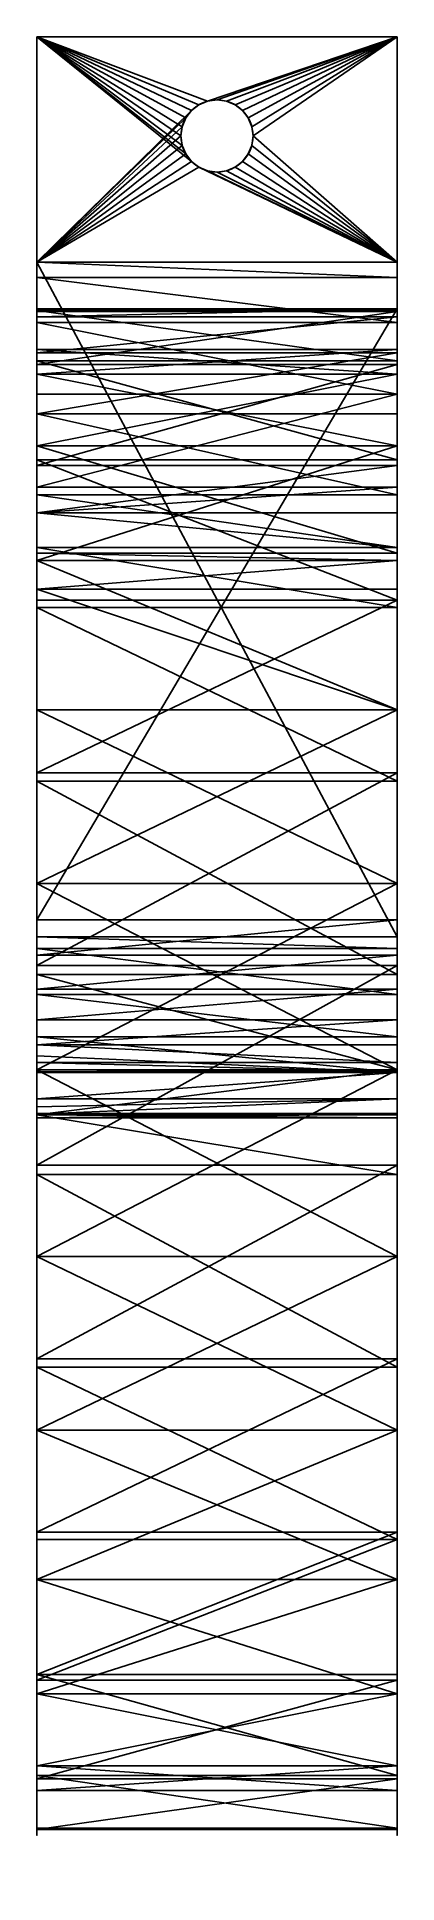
# Model space of a CAD drawing. Extents: x -40 to 0, y -90 to 115.
import ezdxf

# ---------------------------------------------------------------- set-up
doc = ezdxf.new("R2010")
doc.units = 0
doc.header["$MEASUREMENT"] = 0
doc.layers.get('0').update_dxf_attribs({"color": 13, "linetype": 'CONTINUOUS'})

msp = doc.modelspace()

# ---------------------------------------------------------------- linework, layer by layer
for p, q in [((-40, 114.7, 106.85), (-40, 89.7, 106.85)), ((-40, 114.7, 101.85), (-40, 114.7, 106.85)), ((-40, 114.7, 101.85), (0, 114.7, 101.85)), ((-40, 114.7, 106.85), (0, 114.7, 106.85)), ((-40, 89.7, 101.85), (-40, 114.7, 101.85)), ((0, 89.7, 101.85), (0, 114.7, 101.85)), ((0, 114.7, 106.85), (0, 89.7, 106.85)), ((0, 114.7, 101.85), (0, 114.7, 106.85)), ((-22, 107.16, 106.85), (-22, 107.16, 101.85)), ((-21.04, 107.56, 106.85), (-21.04, 107.56, 101.85)), ((-20, 107.7, 106.85), (-20, 107.7, 101.85)), ((-18.96, 107.56, 106.85), (-18.96, 107.56, 101.85)), ((-18, 107.16, 106.85), (-18, 107.16, 101.85)), ((-23.86, 104.73, 106.85), (-23.86, 104.73, 101.85)), ((-23.46, 105.7, 106.85), (-23.46, 105.7, 101.85)), ((-22.83, 106.53, 106.85), (-22.83, 106.53, 101.85)), ((-17.17, 106.53, 106.85), (-17.17, 106.53, 101.85)), ((-16.54, 105.7, 106.85), (-16.54, 105.7, 101.85)), ((-16.14, 104.73, 106.85), (-16.14, 104.73, 101.85)), ((-24, 103.7, 106.85), (-24, 103.7, 101.85)), ((-23.86, 102.66, 106.85), (-23.86, 102.66, 101.85)), ((-16.14, 102.66, 106.85), (-16.14, 102.66, 101.85)), ((-16, 103.7, 106.85), (-16, 103.7, 101.85)), ((-23.46, 101.7, 106.85), (-23.46, 101.7, 101.85)), ((-22.83, 100.87, 106.85), (-22.83, 100.87, 101.85)), ((-17.17, 100.87, 106.85), (-17.17, 100.87, 101.85)), ((-16.54, 101.7, 106.85), (-16.54, 101.7, 101.85)), ((-22, 100.24, 106.85), (-22, 100.24, 101.85)), ((-21.04, 99.84, 106.85), (-21.04, 99.84, 101.85)), ((-20, 99.7, 106.85), (-20, 99.7, 101.85)), ((-18.96, 99.84, 106.85), (-18.96, 99.84, 101.85)), ((-18, 100.24, 106.85), (-18, 100.24, 101.85)), ((-40, 89.7, 101.85), (0, 89.7, 101.85)), ((-40, 84.49, 101.85), (-40, 89.7, 101.85)), ((-40, 89.7, 106.85), (0, 89.7, 106.85)), ((-40, 89.7, 106.85), (-40, 14.78, 106.85)), ((0, 89.7, 106.85), (0, 14.78, 106.85)), ((-40, 88, 88.91), (0, 88, 88.91)), ((-40, 84.49, 101.85), (0, 84.49, 101.85)), ((-40, 16.66, 101.84), (-40, 84.49, 101.85)), ((0, 84.34, -10.59), (-40, 84.34, -10.59)), ((0, 84.2, 11.6), (-40, 84.2, 11.6)), ((0, 16.66, 101.84), (0, 84.49, 101.85)), ((-40, 83.63, 92.09), (0, 83.63, 92.09)), ((-40, 83, 76.85), (0, 83, 76.85)), ((0, 80), (-40, 80)), ((-40, 79.61, 81.05), (0, 79.61, 81.05)), ((0, 78.72, -32.06), (-40, 78.72, -32.06)), ((0, 78.33, 33), (-40, 78.33, 33)), ((0, 77.27, 20.71), (-40, 77.27, 20.71)), ((0, 77.27, -20.71), (-40, 77.27, -20.71)), ((-40, 75.05, 66.49), (0, 75.05, 66.49)), ((-40, 72.86, 71.43), (0, 72.86, 71.43)), ((0, 69.28, 40), (-40, 69.28, 40)), ((0, 69.28, -40), (-40, 69.28, -40)), ((0, 67.75, -51.34), (-40, 67.75, -51.34)), ((0, 67.12, 52.15), (-40, 67.12, 52.15)), ((-40, 64.7, 58.55), (0, 64.7, 58.55)), ((-40, 63.86, 63.89), (0, 63.86, 63.89)), ((-40, 61.84, 57.36), (0, 61.84, 57.36)), ((0, 58.01, 61.16), (-40, 58.01, 61.16)), ((0, 57.38, 55.51), (-40, 57.38, 55.51)), ((0, 56.57, 56.57), (-40, 56.57, 56.57)), ((0, 56.57, -56.57), (-40, 56.57, -56.57)), ((-40, 53.39, 59.01), (0, 53.39, 59.01)), ((0, 52.15, -67.12), (-40, 52.15, -67.12)), ((0, 51.34, 67.75), (-40, 51.34, 67.75)), ((0, 40, 69.28), (-40, 40, 69.28)), ((0, 40, -69.28), (-40, 40, -69.28)), ((0, 33, -78.33), (-40, 33, -78.33)), ((0, 32.06, 78.72), (-40, 32.06, 78.72)), ((0, 20.71, 77.27), (-40, 20.71, 77.27)), ((0, 20.71, -77.27), (-40, 20.71, -77.27)), ((-40, 16.66, 101.84), (-40, 12.74, 101.85)), ((-40, 16.66, 101.84), (0, 16.66, 101.84)), ((0, 16.66, 101.84), (0, 12.74, 101.85)), ((-40, 14.78, 106.85), (0, 14.78, 106.85)), ((-40, 13.48, 106.94), (0, 13.48, 106.94)), ((-40, 12.74, 101.85), (-40, 8.96, 100.85)), ((-40, 12.74, 101.85), (0, 12.74, 101.85)), ((0, 12.74, 101.85), (0, 8.96, 100.85)), ((0, 11.6, -84.2), (-40, 11.6, -84.2)), ((0, 10.59, 84.34), (-40, 10.59, 84.34)), ((-40, 8.96, 100.85), (-40, 5.56, 98.9)), ((-40, 8.96, 100.85), (0, 8.96, 100.85)), ((-40, 8.36, 105.96), (0, 8.36, 105.96)), ((0, 8.96, 100.85), (0, 5.56, 98.9)), ((-40, 5.56, 98.9), (-40, 2.79, 96.13)), ((-40, 5.56, 98.9), (0, 5.56, 98.9)), ((0, 5.56, 98.9), (0, 2.79, 96.13)), ((-40, 3.66, 103.67), (0, 3.66, 103.67)), ((-40, 2.79, 96.13), (-40, 0.82, 92.74)), ((-40, 2.79, 96.13), (0, 2.79, 96.13)), ((0, 2.79, 96.13), (0, 0.82, 92.74)), ((-40, 0.82, 92.74), (-40, -0.2, 88.96)), ((-40, 0.82, 92.74), (0, 0.82, 92.74)), ((0, 0, 80), (-40, 0, 80)), ((0, 0, -80), (-40, 0, -80)), ((-40, -0.21, 85.05), (-40, 0, 84.27)), ((-40, 0, 84.27), (0, 0, 84.27)), ((-40, -0.21, 82.14), (-40, 0, 84.27)), ((-40, 0, 84.27), (-40, 0, 80)), ((0, 0.82, 92.74), (0, -0.2, 88.96)), ((0, 0, 80), (0, 0, 84.27)), ((0, -0.21, 85.05), (0, 0, 84.27)), ((-40, -0.2, 88.96), (-40, -0.21, 85.05)), ((-40, -0.2, 88.96), (0, -0.2, 88.96)), ((-40, -0.21, 85.05), (0, -0.21, 85.05)), ((-40, -0.29, 100.26), (0, -0.29, 100.26)), ((0, -0.2, 88.96), (0, -0.21, 85.05)), ((-40, -3.21, 95.93), (0, -3.21, 95.93)), ((-40, -4.83, 83.38), (0, -4.83, 83.38)), ((-40, -4.92, 91), (0, -4.92, 91)), ((0, -5, 84.24), (-40, -5, 84.24)), ((-40, -5.3, 85.79), (0, -5.3, 85.79)), ((0, -10.59, -84.34), (-40, -10.59, -84.34)), ((0, -11.6, 84.2), (-40, -11.6, 84.2)), ((0, -20.71, 77.27), (-40, -20.71, 77.27)), ((0, -20.71, -77.27), (-40, -20.71, -77.27)), ((0, -32.06, -78.72), (-40, -32.06, -78.72)), ((0, -33, 78.33), (-40, -33, 78.33)), ((0, -40, 69.28), (-40, -40, 69.28)), ((0, -40, -69.28), (-40, -40, -69.28)), ((0, -51.34, -67.75), (-40, -51.34, -67.75)), ((0, -52.15, 67.12), (-40, -52.15, 67.12)), ((0, -56.57, -56.57), (-40, -56.57, -56.57)), ((0, -56.57, 56.57), (-40, -56.57, 56.57)), ((0, -67.12, -52.15), (-40, -67.12, -52.15)), ((0, -67.75, 51.34), (-40, -67.75, 51.34)), ((0, -69.28, 40), (-40, -69.28, 40)), ((0, -69.28, -40), (-40, -69.28, -40)), ((0, -77.27, -20.71), (-40, -77.27, -20.71)), ((0, -77.27, 20.71), (-40, -77.27, 20.71)), ((0, -78.33, -33), (-40, -78.33, -33)), ((0, -78.72, 32.06), (-40, -78.72, 32.06)), ((0, -80), (-40, -80)), ((0, -84.2, -11.6), (-40, -84.2, -11.6)), ((0, -84.34, 10.59), (-40, -84.34, 10.59))]:
    msp.add_line(p, q)
at = {"extrusion": (0, 0, -1)}
for centre in [(20, 103.7, -106.85), (20, 103.7, -101.85)]:
    msp.add_circle(centre, 4, dxfattribs=at)
at = {"extrusion": (-1, 7.63943e-16, 7.49476e-16)}
msp.add_arc((0, 0, 40), 85, 137.1519, 86.6053, dxfattribs=at)
at = {"extrusion": (-1, 0, 0)}
for centre, radius, start, end in [((0, 0), 85, 137.1519, 86.6053), ((0, 0), 80, 135.9453, 90), ((0, 0), 85, 133.4844, 137.1519), ((0, 0, 40), 85, 90, 133.4844), ((0, 0), 85, 90, 133.4844), ((0, 0), 80, 132.1382, 135.9453), ((0, 0), 80, 90, 132.1382), ((0, 0), 85, 86.6053, 90)]:
    msp.add_arc(centre, radius, start, end, dxfattribs=at)
at = {"extrusion": (1, -5.9411e-17, -2.95756e-17)}
msp.add_arc((39.7, 101.85, -40), 50, 296.4648, 0, dxfattribs=at)
at = {"extrusion": (1, 0, 0)}
for centre, radius, start, end in [((39.7, 101.85), 50, 296.4648, 0), ((39.7, 101.85), 45, 294.2217, 0), ((14.67, 86.98, -40), 20, 89.6695, 187.9109), ((14.67, 86.98), 20, 89.6695, 187.9109)]:
    msp.add_arc(centre, radius, start, end, dxfattribs=at)
at = {"extrusion": (-1, 8.12307e-16, 7.85937e-16)}
msp.add_arc((0, 0, 40), 80, 135.9453, 90, dxfattribs=at)
at = {"extrusion": (1, -7.76779e-17, -3.49452e-17)}
msp.add_arc((39.7, 101.85, -40), 45, 294.2217, 0, dxfattribs=at)
at = {"extrusion": (-1, 7.36721e-16, 7.76766e-16)}
msp.add_arc((0, 0, 40), 85, 133.4844, 137.1519, dxfattribs=at)
at = {"extrusion": (-1, 7.85168e-16, 8.18861e-16)}
msp.add_arc((0, 0, 40), 80, 132.1382, 135.9453, dxfattribs=at)
at = {"extrusion": (-1, 3.55384e-16, 0)}
msp.add_arc((0, 0, 40), 80, 90, 132.1382, dxfattribs=at)
at = {"extrusion": (-1, 2.78429e-16, 1.08767e-15)}
msp.add_arc((0, 0, 40), 85, 86.6053, 90, dxfattribs=at)

# ---------------------------------------------------------------- meshes
mesh = msp.add_polyface()
corners = [(-40, 114.7, 101.85), (-22.83, 106.53, 101.85), (-40, 89.7, 101.85), (-22, 107.16, 101.85), (-21.04, 107.56, 101.85), (0, 114.7, 101.85), (-23.46, 105.7, 101.85), (-23.86, 104.73, 101.85), (-24, 103.7, 101.85), (-20, 107.7, 101.85), (-18.96, 107.56, 101.85), (-18, 107.16, 101.85), (-17.17, 106.53, 101.85), (-16.54, 105.7, 101.85), (-16.14, 104.73, 101.85), (-16, 103.7, 101.85), (-22, 100.24, 101.85), (0, 89.7, 101.85), (-22.83, 100.87, 101.85), (-23.46, 101.7, 101.85), (-23.86, 102.66, 101.85), (-21.04, 99.84, 101.85), (-20, 99.7, 101.85), (-18.96, 99.84, 101.85), (-18, 100.24, 101.85), (-17.17, 100.87, 101.85), (-16.54, 101.7, 101.85), (-16.14, 102.66, 101.85)]
mesh.append_faces([[corners[k] for k in face] for face in [(0, 1, 2), (1, 0, 3), (3, 0, 4), (4, 5, 9), (9, 5, 10), (10, 5, 11), (11, 5, 12), (12, 5, 13), (13, 5, 14), (14, 5, 15), (2, 16, 17), (16, 2, 18), (18, 2, 19), (19, 2, 20), (20, 2, 8), (17, 15, 5)]], dxfattribs={"vtx0": -1, "vtx1": -1})
mesh.append_faces([[corners[k] for k in face] for face in [(4, 0, 5), (2, 1, 6), (2, 6, 7), (2, 7, 8), (17, 16, 21), (17, 21, 22), (17, 22, 23), (17, 23, 24), (17, 24, 25), (17, 25, 26), (17, 26, 27), (17, 27, 15)]], dxfattribs={"vtx0": -1, "vtx2": -1})
mesh = msp.add_polyface()
corners = [(-40, 89.7, 106.85), (-22.83, 100.87, 106.85), (-40, 114.7, 106.85), (-22, 100.24, 106.85), (0, 89.7, 106.85), (-23.46, 101.7, 106.85), (-23.86, 102.66, 106.85), (-24, 103.7, 106.85), (-21.04, 99.84, 106.85), (-20, 99.7, 106.85), (-18.96, 99.84, 106.85), (-18, 100.24, 106.85), (-17.17, 100.87, 106.85), (-16.54, 101.7, 106.85), (-16.14, 102.66, 106.85), (-16, 103.7, 106.85), (-21.04, 107.56, 106.85), (0, 114.7, 106.85), (-22, 107.16, 106.85), (-22.83, 106.53, 106.85), (-23.46, 105.7, 106.85), (-23.86, 104.73, 106.85), (-20, 107.7, 106.85), (-18.96, 107.56, 106.85), (-18, 107.16, 106.85), (-17.17, 106.53, 106.85), (-16.54, 105.7, 106.85), (-16.14, 104.73, 106.85)]
mesh.append_faces([[corners[k] for k in face] for face in [(0, 1, 2), (1, 0, 3), (3, 4, 8), (8, 4, 9), (9, 4, 10), (10, 4, 11), (11, 4, 12), (12, 4, 13), (13, 4, 14), (14, 4, 15), (2, 16, 17), (16, 2, 18), (18, 2, 19), (19, 2, 20), (20, 2, 21), (21, 2, 7), (17, 15, 4)]], dxfattribs={"vtx0": -1, "vtx1": -1})
mesh.append_faces([[corners[k] for k in face] for face in [(3, 0, 4), (2, 1, 5), (2, 5, 6), (2, 6, 7), (17, 16, 22), (17, 22, 23), (17, 23, 24), (17, 24, 25), (17, 25, 26), (17, 26, 27), (17, 27, 15)]], dxfattribs={"vtx0": -1, "vtx2": -1})
mesh = msp.add_polyface()
corners = [(-40, 114.7, 106.85), (0, 114.7, 101.85), (-40, 114.7, 101.85), (0, 114.7, 106.85)]
mesh.append_faces([[corners[k] for k in face] for face in [(0, 1, 2), (1, 0, 3)]], dxfattribs={"vtx0": -1})
mesh = msp.add_polyface()
corners = [(-40, -0.29, 100.26), (-40, -0.2, 88.96), (-40, -0.21, 85.05), (-40, 1.55, 101.85), (-40, 0.82, 92.74), (-40, 2.79, 96.13), (-40, 3.66, 103.67), (-40, 5.56, 98.9), (-40, 8.36, 105.96), (-40, 8.96, 100.85), (-40, 13.48, 106.94), (-40, 12.74, 101.85), (-40, 16.66, 101.84), (-40, 14.78, 106.85), (-40, 89.7, 106.85), (-40, 84.49, 101.85), (-40, 89.7, 101.85), (-40, 114.7, 106.85), (-40, 114.7, 101.85), (-40, -4.92, 91), (-40, -5, 84.24), (-40, -5.3, 85.79), (-40, 0, 84.27), (-40, -4.11, 93.35), (-40, -3.21, 95.93)]
mesh.append_faces([[corners[k] for k in face] for face in [(16, 17, 18), (19, 20, 21)]], dxfattribs={"vtx0": -1})
mesh.append_faces([[corners[k] for k in face] for face in [(1, 3, 4), (4, 3, 5), (5, 6, 7), (7, 8, 9), (9, 10, 11), (11, 10, 12), (12, 14, 15), (15, 14, 16), (20, 19, 22), (22, 24, 2)]], dxfattribs={"vtx0": -1, "vtx1": -1})
mesh.append_faces([[corners[k] for k in face] for face in [(0, 1, 2), (1, 0, 3), (5, 3, 6), (7, 6, 8), (9, 8, 10), (12, 10, 13), (12, 13, 14), (16, 14, 17), (22, 19, 23), (22, 23, 24), (2, 24, 0)]], dxfattribs={"vtx0": -1, "vtx2": -1})
mesh = msp.add_polyface()
corners = [(0, -5, 84.24), (0, -4.92, 91), (0, -5.3, 85.79), (0, 0, 84.27), (0, -3.21, 95.93), (0, -0.21, 85.05), (0, -0.29, 100.26), (0, 61.84, 57.36), (0, 63.86, 63.89), (0, 58.01, 61.16), (0, 64.7, 58.55), (0, 72.86, 71.43), (0, 75.05, 66.49), (0, 79.61, 81.05), (0, 83, 76.85), (0, 83.63, 92.09), (0, 88, 88.91), (0, 84.49, 101.85), (0, -0.2, 88.96), (0, 1.55, 101.85), (0, 0.82, 92.74), (0, 2.79, 96.13), (0, 3.66, 103.67), (0, 5.56, 98.9), (0, 8.36, 105.96), (0, 8.96, 100.85), (0, 13.48, 106.94), (0, 12.74, 101.85), (0, 16.66, 101.84), (0, 14.67, 106.86), (0, 14.78, 106.85), (0, 89.7, 106.85), (0, 89.7, 101.85), (0, 114.7, 101.85), (0, 114.7, 106.85)]
mesh.append_faces([[corners[k] for k in face] for face in [(0, 1, 2), (7, 8, 9), (31, 33, 34)]], dxfattribs={"vtx0": -1})
mesh.append_faces([[corners[k] for k in face] for face in [(1, 3, 4), (4, 5, 6), (8, 10, 11), (11, 12, 13), (13, 14, 15), (15, 16, 17), (6, 18, 19), (18, 6, 5), (19, 21, 22), (22, 23, 24), (24, 25, 26), (26, 28, 29), (29, 28, 30), (30, 28, 31)]], dxfattribs={"vtx0": -1, "vtx1": -1})
mesh.append_faces([[corners[k] for k in face] for face in [(31, 17, 16)]], dxfattribs={"vtx0": -1, "vtx1": -1, "vtx2": -1})
mesh.append_faces([[corners[k] for k in face] for face in [(1, 0, 3), (4, 3, 5), (8, 7, 10), (11, 10, 12), (13, 12, 14), (15, 14, 16), (19, 18, 20), (19, 20, 21), (22, 21, 23), (24, 23, 25), (26, 25, 27), (26, 27, 28), (31, 28, 17), (31, 16, 32), (31, 32, 33)]], dxfattribs={"vtx0": -1, "vtx2": -1})
mesh = msp.add_polyface()
corners = [(-22, 107.16, 106.85), (-22.83, 106.53, 101.85), (-22, 107.16, 101.85), (-22.83, 106.53, 106.85)]
mesh.append_faces([[corners[k] for k in face] for face in [(0, 1, 2), (1, 0, 3)]], dxfattribs={"vtx0": -1})
mesh = msp.add_polyface()
corners = [(-21.04, 107.56, 106.85), (-22, 107.16, 101.85), (-21.04, 107.56, 101.85), (-22, 107.16, 106.85)]
mesh.append_faces([[corners[k] for k in face] for face in [(0, 1, 2), (1, 0, 3)]], dxfattribs={"vtx0": -1})
mesh = msp.add_polyface()
corners = [(-20, 107.7, 106.85), (-21.04, 107.56, 101.85), (-20, 107.7, 101.85), (-21.04, 107.56, 106.85)]
mesh.append_faces([[corners[k] for k in face] for face in [(0, 1, 2), (1, 0, 3)]], dxfattribs={"vtx0": -1})
mesh = msp.add_polyface()
corners = [(-18.96, 107.56, 106.85), (-20, 107.7, 101.85), (-18.96, 107.56, 101.85), (-20, 107.7, 106.85)]
mesh.append_faces([[corners[k] for k in face] for face in [(0, 1, 2), (1, 0, 3)]], dxfattribs={"vtx0": -1})
mesh = msp.add_polyface()
corners = [(-18, 107.16, 106.85), (-18.96, 107.56, 101.85), (-18, 107.16, 101.85), (-18.96, 107.56, 106.85)]
mesh.append_faces([[corners[k] for k in face] for face in [(0, 1, 2), (1, 0, 3)]], dxfattribs={"vtx0": -1})
mesh = msp.add_polyface()
corners = [(-17.17, 106.53, 106.85), (-18, 107.16, 101.85), (-17.17, 106.53, 101.85), (-18, 107.16, 106.85)]
mesh.append_faces([[corners[k] for k in face] for face in [(0, 1, 2), (1, 0, 3)]], dxfattribs={"vtx0": -1})
mesh = msp.add_polyface()
corners = [(-23.86, 104.73, 101.85), (-24, 103.7, 106.85), (-24, 103.7, 101.85), (-23.86, 104.73, 106.85)]
mesh.append_faces([[corners[k] for k in face] for face in [(0, 1, 2), (1, 0, 3)]], dxfattribs={"vtx0": -1})
mesh = msp.add_polyface()
corners = [(-23.46, 105.7, 101.85), (-23.86, 104.73, 106.85), (-23.86, 104.73, 101.85), (-23.46, 105.7, 106.85)]
mesh.append_faces([[corners[k] for k in face] for face in [(0, 1, 2), (1, 0, 3)]], dxfattribs={"vtx0": -1})
mesh = msp.add_polyface()
corners = [(-22.83, 106.53, 101.85), (-23.46, 105.7, 106.85), (-23.46, 105.7, 101.85), (-22.83, 106.53, 106.85)]
mesh.append_faces([[corners[k] for k in face] for face in [(0, 1, 2), (1, 0, 3)]], dxfattribs={"vtx0": -1})
mesh = msp.add_polyface()
corners = [(-17.17, 106.53, 106.85), (-16.54, 105.7, 101.85), (-16.54, 105.7, 106.85), (-17.17, 106.53, 101.85)]
mesh.append_faces([[corners[k] for k in face] for face in [(0, 1, 2), (1, 0, 3)]], dxfattribs={"vtx0": -1})
mesh = msp.add_polyface()
corners = [(-16.54, 105.7, 106.85), (-16.14, 104.73, 101.85), (-16.14, 104.73, 106.85), (-16.54, 105.7, 101.85)]
mesh.append_faces([[corners[k] for k in face] for face in [(0, 1, 2), (1, 0, 3)]], dxfattribs={"vtx0": -1})
mesh = msp.add_polyface()
corners = [(-16.14, 104.73, 106.85), (-16, 103.7, 101.85), (-16, 103.7, 106.85), (-16.14, 104.73, 101.85)]
mesh.append_faces([[corners[k] for k in face] for face in [(0, 1, 2), (1, 0, 3)]], dxfattribs={"vtx0": -1})
mesh = msp.add_polyface()
corners = [(-24, 103.7, 101.85), (-23.86, 102.66, 106.85), (-23.86, 102.66, 101.85), (-24, 103.7, 106.85)]
mesh.append_faces([[corners[k] for k in face] for face in [(0, 1, 2), (1, 0, 3)]], dxfattribs={"vtx0": -1})
mesh = msp.add_polyface()
corners = [(-23.86, 102.66, 101.85), (-23.46, 101.7, 106.85), (-23.46, 101.7, 101.85), (-23.86, 102.66, 106.85)]
mesh.append_faces([[corners[k] for k in face] for face in [(0, 1, 2), (1, 0, 3)]], dxfattribs={"vtx0": -1})
mesh = msp.add_polyface()
corners = [(-16.14, 102.66, 106.85), (-16.54, 101.7, 101.85), (-16.54, 101.7, 106.85), (-16.14, 102.66, 101.85)]
mesh.append_faces([[corners[k] for k in face] for face in [(0, 1, 2), (1, 0, 3)]], dxfattribs={"vtx0": -1})
mesh = msp.add_polyface()
corners = [(-16, 103.7, 106.85), (-16.14, 102.66, 101.85), (-16.14, 102.66, 106.85), (-16, 103.7, 101.85)]
mesh.append_faces([[corners[k] for k in face] for face in [(0, 1, 2), (1, 0, 3)]], dxfattribs={"vtx0": -1})
mesh = msp.add_polyface()
corners = [(-23.46, 101.7, 101.85), (-22.83, 100.87, 106.85), (-22.83, 100.87, 101.85), (-23.46, 101.7, 106.85)]
mesh.append_faces([[corners[k] for k in face] for face in [(0, 1, 2), (1, 0, 3)]], dxfattribs={"vtx0": -1})
mesh = msp.add_polyface()
corners = [(-22.83, 100.87, 106.85), (-22, 100.24, 101.85), (-22.83, 100.87, 101.85), (-22, 100.24, 106.85)]
mesh.append_faces([[corners[k] for k in face] for face in [(0, 1, 2), (1, 0, 3)]], dxfattribs={"vtx0": -1})
mesh = msp.add_polyface()
corners = [(-18, 100.24, 106.85), (-17.17, 100.87, 101.85), (-18, 100.24, 101.85), (-17.17, 100.87, 106.85)]
mesh.append_faces([[corners[k] for k in face] for face in [(0, 1, 2), (1, 0, 3)]], dxfattribs={"vtx0": -1})
mesh = msp.add_polyface()
corners = [(-16.54, 101.7, 106.85), (-17.17, 100.87, 101.85), (-17.17, 100.87, 106.85), (-16.54, 101.7, 101.85)]
mesh.append_faces([[corners[k] for k in face] for face in [(0, 1, 2), (1, 0, 3)]], dxfattribs={"vtx0": -1})
mesh = msp.add_polyface()
corners = [(-22, 100.24, 106.85), (-21.04, 99.84, 101.85), (-22, 100.24, 101.85), (-21.04, 99.84, 106.85)]
mesh.append_faces([[corners[k] for k in face] for face in [(0, 1, 2), (1, 0, 3)]], dxfattribs={"vtx0": -1})
mesh = msp.add_polyface()
corners = [(-21.04, 99.84, 106.85), (-20, 99.7, 101.85), (-21.04, 99.84, 101.85), (-20, 99.7, 106.85)]
mesh.append_faces([[corners[k] for k in face] for face in [(0, 1, 2), (1, 0, 3)]], dxfattribs={"vtx0": -1})
mesh = msp.add_polyface()
corners = [(-20, 99.7, 106.85), (-18.96, 99.84, 101.85), (-20, 99.7, 101.85), (-18.96, 99.84, 106.85)]
mesh.append_faces([[corners[k] for k in face] for face in [(0, 1, 2), (1, 0, 3)]], dxfattribs={"vtx0": -1})
mesh = msp.add_polyface()
corners = [(-18.96, 99.84, 106.85), (-18, 100.24, 101.85), (-18.96, 99.84, 101.85), (-18, 100.24, 106.85)]
mesh.append_faces([[corners[k] for k in face] for face in [(0, 1, 2), (1, 0, 3)]], dxfattribs={"vtx0": -1})
mesh = msp.add_polyface()
corners = [(-40, 89.7, 101.85), (0, 88, 88.91), (-40, 88, 88.91), (0, 89.7, 101.85)]
mesh.append_faces([[corners[k] for k in face] for face in [(0, 1, 2), (1, 0, 3)]], dxfattribs={"vtx0": -1})
mesh = msp.add_polyface()
corners = [(-40, 63.86, 63.89), (-40, 61.84, 57.36), (-40, 58.01, 61.16), (-40, 64.7, 58.55), (-40, 72.86, 71.43), (-40, 75.05, 66.49), (-40, 79.61, 81.05), (-40, 83, 76.85), (-40, 83.63, 92.09), (-40, 88, 88.91), (-40, 84.49, 101.85), (-40, 89.7, 101.85)]
mesh.append_faces([[corners[k] for k in face] for face in [(0, 1, 2), (9, 10, 11)]], dxfattribs={"vtx0": -1})
mesh.append_faces([[corners[k] for k in face] for face in [(1, 0, 3), (3, 4, 5), (5, 6, 7), (7, 8, 9)]], dxfattribs={"vtx0": -1, "vtx1": -1})
mesh.append_faces([[corners[k] for k in face] for face in [(3, 0, 4), (5, 4, 6), (7, 6, 8), (9, 8, 10)]], dxfattribs={"vtx0": -1, "vtx2": -1})
mesh = msp.add_polyface()
corners = [(0, 14.78, 106.85), (-40, 89.7, 106.85), (-40, 14.78, 106.85), (0, 89.7, 106.85)]
mesh.append_faces([[corners[k] for k in face] for face in [(0, 1, 2), (1, 0, 3)]], dxfattribs={"vtx0": -1})
mesh = msp.add_polyface()
corners = [(-40, 88, 88.91), (0, 83, 76.85), (-40, 83, 76.85), (0, 88, 88.91)]
mesh.append_faces([[corners[k] for k in face] for face in [(0, 1, 2), (1, 0, 3)]], dxfattribs={"vtx0": -1})
mesh = msp.add_polyface()
corners = [(0, 84.49, 101.85), (-40, 16.66, 101.84), (-40, 84.49, 101.85), (0, 16.66, 101.84)]
mesh.append_faces([[corners[k] for k in face] for face in [(0, 1, 2), (1, 0, 3)]], dxfattribs={"vtx0": -1})
mesh = msp.add_polyface()
corners = [(0, 84.49, 101.85), (-40, 83.63, 92.09), (0, 83.63, 92.09), (-40, 84.49, 101.85)]
mesh.append_faces([[corners[k] for k in face] for face in [(0, 1, 2), (1, 0, 3)]], dxfattribs={"vtx0": -1})
mesh = msp.add_polyface()
corners = [(-40, 84.2, 11.6), (0, 84.34, -10.59), (-40, 84.34, -10.59), (0, 84.2, 11.6)]
mesh.append_faces([[corners[k] for k in face] for face in [(0, 1, 2), (1, 0, 3)]], dxfattribs={"vtx0": -1})
mesh = msp.add_polyface()
corners = [(-40, 84.34, -10.59), (0, 78.72, -32.06), (-40, 78.72, -32.06), (0, 84.34, -10.59)]
mesh.append_faces([[corners[k] for k in face] for face in [(0, 1, 2), (1, 0, 3)]], dxfattribs={"vtx0": -1})
mesh = msp.add_polyface()
corners = [(-40, -78.72, 32.06), (-40, -84.2, -11.6), (-40, -84.34, 10.59), (-40, -80), (-40, -77.27, 20.71), (-40, -67.75, 51.34), (-40, -69.28, 40), (-40, -56.57, 56.57), (-40, -52.15, 67.12), (-40, -40, 69.28), (-40, -33, 78.33), (-40, -20.71, 77.27), (-40, -11.6, 84.2), (-40, 0, 80), (-40, -5, 84.24), (-40, 0, 84.27), (-40, 10.59, 84.34), (-40, 20.71, 77.27), (-40, 32.06, 78.72), (-40, 40, 69.28), (-40, 51.34, 67.75), (-40, 53.39, 59.01), (-40, 58.01, 61.16), (-40, 56.57, 56.57), (-40, 57.38, 55.51), (-40, 69.28, 40), (-40, 61.84, 57.36), (-40, 67.12, 52.15), (-40, 78.33, 33), (-40, 77.27, 20.71), (-40, 80), (-40, 84.2, 11.6), (-40, -78.33, -33), (-40, -77.27, -20.71), (-40, -67.12, -52.15), (-40, -69.28, -40), (-40, -56.57, -56.57), (-40, -51.34, -67.75), (-40, -40, -69.28), (-40, -32.06, -78.72), (-40, -20.71, -77.27), (-40, -10.59, -84.34), (-40, 0, -80), (-40, 11.6, -84.2), (-40, 20.71, -77.27), (-40, 33, -78.33), (-40, 40, -69.28), (-40, 52.15, -67.12), (-40, 56.57, -56.57), (-40, 67.75, -51.34), (-40, 69.28, -40), (-40, 78.72, -32.06), (-40, 77.27, -20.71), (-40, 84.34, -10.59)]
mesh.append_faces([[corners[k] for k in face] for face in [(0, 1, 2)]], dxfattribs={"vtx0": -1})
mesh.append_faces([[corners[k] for k in face] for face in [(3, 0, 4), (4, 5, 6), (6, 5, 7), (7, 8, 9), (9, 10, 11), (11, 12, 13), (16, 13, 15), (13, 16, 17), (17, 18, 19), (19, 20, 21), (21, 22, 23), (23, 22, 24), (24, 22, 25), (25, 28, 29), (29, 28, 30), (32, 33, 34), (34, 36, 37), (37, 38, 39), (39, 40, 41), (41, 42, 43), (43, 44, 45), (45, 46, 47), (47, 48, 49), (49, 50, 51), (51, 30, 53), (53, 30, 31)]], dxfattribs={"vtx0": -1, "vtx1": -1})
mesh.append_faces([[corners[k] for k in face] for face in [(1, 0, 3)]], dxfattribs={"vtx0": -1, "vtx1": -1, "vtx2": -1})
mesh.append_faces([[corners[k] for k in face] for face in [(4, 0, 5), (7, 5, 8), (9, 8, 10), (11, 10, 12), (13, 12, 14), (13, 14, 15), (17, 16, 18), (19, 18, 20), (21, 20, 22), (25, 22, 26), (25, 26, 27), (25, 27, 28), (30, 28, 31), (3, 32, 1), (32, 3, 33), (34, 33, 35), (34, 35, 36), (37, 36, 38), (39, 38, 40), (41, 40, 42), (43, 42, 44), (45, 44, 46), (47, 46, 48), (49, 48, 50), (51, 50, 52), (51, 52, 30)]], dxfattribs={"vtx0": -1, "vtx2": -1})
mesh = msp.add_polyface()
corners = [(-40, 78.33, 33), (0, 84.2, 11.6), (-40, 84.2, 11.6), (0, 78.33, 33)]
mesh.append_faces([[corners[k] for k in face] for face in [(0, 1, 2), (1, 0, 3)]], dxfattribs={"vtx0": -1})
mesh = msp.add_polyface()
corners = [(0, -84.2, -11.6), (0, -78.72, 32.06), (0, -84.34, 10.59), (0, -80), (0, -77.27, 20.71), (0, -67.75, 51.34), (0, -69.28, 40), (0, -56.57, 56.57), (0, -52.15, 67.12), (0, -40, 69.28), (0, -33, 78.33), (0, -20.71, 77.27), (0, -11.6, 84.2), (0, 0, 80), (0, -5, 84.24), (0, 0, 84.27), (0, -78.33, -33), (0, -77.27, -20.71), (0, -67.12, -52.15), (0, -69.28, -40), (0, -56.57, -56.57), (0, -51.34, -67.75), (0, -40, -69.28), (0, -32.06, -78.72), (0, -20.71, -77.27), (0, -10.59, -84.34), (0, 0, -80), (0, 11.6, -84.2), (0, 20.71, -77.27), (0, 33, -78.33), (0, 40, -69.28), (0, 52.15, -67.12), (0, 56.57, -56.57), (0, 67.75, -51.34), (0, 69.28, -40), (0, 78.72, -32.06), (0, 77.27, -20.71), (0, 80), (0, 84.34, -10.59), (0, 84.2, 11.6), (0, 20.71, 77.27), (0, 10.59, 84.34), (0, 32.06, 78.72), (0, 40, 69.28), (0, 51.34, 67.75), (0, 53.39, 59.01), (0, 58.01, 61.16), (0, 56.57, 56.57), (0, 57.38, 55.51), (0, 69.28, 40), (0, 61.84, 57.36), (0, 67.12, 52.15), (0, 78.33, 33), (0, 77.27, 20.71)]
mesh.append_faces([[corners[k] for k in face] for face in [(0, 1, 2)]], dxfattribs={"vtx0": -1})
mesh.append_faces([[corners[k] for k in face] for face in [(1, 4, 5), (5, 7, 8), (8, 9, 10), (10, 11, 12), (12, 13, 14), (14, 13, 15), (16, 3, 0), (3, 16, 17), (17, 18, 19), (19, 18, 20), (20, 21, 22), (22, 23, 24), (24, 25, 26), (26, 27, 28), (28, 29, 30), (30, 31, 32), (32, 33, 34), (34, 35, 36), (36, 35, 37), (40, 15, 13), (15, 40, 41), (41, 40, 42), (42, 43, 44), (44, 45, 46), (46, 49, 50), (50, 49, 51), (51, 49, 52), (52, 37, 39)]], dxfattribs={"vtx0": -1, "vtx1": -1})
mesh.append_faces([[corners[k] for k in face] for face in [(1, 0, 3)]], dxfattribs={"vtx0": -1, "vtx1": -1, "vtx2": -1})
mesh.append_faces([[corners[k] for k in face] for face in [(1, 3, 4), (5, 4, 6), (5, 6, 7), (8, 7, 9), (10, 9, 11), (12, 11, 13), (17, 16, 18), (20, 18, 21), (22, 21, 23), (24, 23, 25), (26, 25, 27), (28, 27, 29), (30, 29, 31), (32, 31, 33), (34, 33, 35), (37, 35, 38), (37, 38, 39), (42, 40, 43), (44, 43, 45), (46, 45, 47), (46, 47, 48), (46, 48, 49), (52, 49, 53), (52, 53, 37)]], dxfattribs={"vtx0": -1, "vtx2": -1})
mesh = msp.add_polyface()
corners = [(0, 83.63, 92.09), (-40, 79.61, 81.05), (0, 79.61, 81.05), (-40, 83.63, 92.09)]
mesh.append_faces([[corners[k] for k in face] for face in [(0, 1, 2), (1, 0, 3)]], dxfattribs={"vtx0": -1})
mesh = msp.add_polyface()
corners = [(-40, 83, 76.85), (0, 75.05, 66.49), (-40, 75.05, 66.49), (0, 83, 76.85)]
mesh.append_faces([[corners[k] for k in face] for face in [(0, 1, 2), (1, 0, 3)]], dxfattribs={"vtx0": -1})
mesh = msp.add_polyface()
corners = [(0, 77.27, 20.71), (-40, 80), (0, 80), (-40, 77.27, 20.71)]
mesh.append_faces([[corners[k] for k in face] for face in [(0, 1, 2), (1, 0, 3)]], dxfattribs={"vtx0": -1})
mesh = msp.add_polyface()
corners = [(0, 80), (-40, 77.27, -20.71), (0, 77.27, -20.71), (-40, 80)]
mesh.append_faces([[corners[k] for k in face] for face in [(0, 1, 2), (1, 0, 3)]], dxfattribs={"vtx0": -1})
mesh = msp.add_polyface()
corners = [(0, 79.61, 81.05), (-40, 72.86, 71.43), (0, 72.86, 71.43), (-40, 79.61, 81.05)]
mesh.append_faces([[corners[k] for k in face] for face in [(0, 1, 2), (1, 0, 3)]], dxfattribs={"vtx0": -1})
mesh = msp.add_polyface()
corners = [(-40, 78.72, -32.06), (0, 67.75, -51.34), (-40, 67.75, -51.34), (0, 78.72, -32.06)]
mesh.append_faces([[corners[k] for k in face] for face in [(0, 1, 2), (1, 0, 3)]], dxfattribs={"vtx0": -1})
mesh = msp.add_polyface()
corners = [(-40, 67.12, 52.15), (0, 78.33, 33), (-40, 78.33, 33), (0, 67.12, 52.15)]
mesh.append_faces([[corners[k] for k in face] for face in [(0, 1, 2), (1, 0, 3)]], dxfattribs={"vtx0": -1})
mesh = msp.add_polyface()
corners = [(0, 77.27, -20.71), (-40, 69.28, -40), (0, 69.28, -40), (-40, 77.27, -20.71)]
mesh.append_faces([[corners[k] for k in face] for face in [(0, 1, 2), (1, 0, 3)]], dxfattribs={"vtx0": -1})
mesh = msp.add_polyface()
corners = [(0, 69.28, 40), (-40, 77.27, 20.71), (0, 77.27, 20.71), (-40, 69.28, 40)]
mesh.append_faces([[corners[k] for k in face] for face in [(0, 1, 2), (1, 0, 3)]], dxfattribs={"vtx0": -1})
mesh = msp.add_polyface()
corners = [(0, 75.05, 66.49), (-40, 64.7, 58.55), (-40, 75.05, 66.49), (0, 64.7, 58.55)]
mesh.append_faces([[corners[k] for k in face] for face in [(0, 1, 2), (1, 0, 3)]], dxfattribs={"vtx0": -1})
mesh = msp.add_polyface()
corners = [(0, 63.86, 63.89), (-40, 72.86, 71.43), (-40, 63.86, 63.89), (0, 72.86, 71.43)]
mesh.append_faces([[corners[k] for k in face] for face in [(0, 1, 2), (1, 0, 3)]], dxfattribs={"vtx0": -1})
mesh = msp.add_polyface()
corners = [(0, 69.28, -40), (-40, 56.57, -56.57), (0, 56.57, -56.57), (-40, 69.28, -40)]
mesh.append_faces([[corners[k] for k in face] for face in [(0, 1, 2), (1, 0, 3)]], dxfattribs={"vtx0": -1})
mesh = msp.add_polyface()
corners = [(0, 57.38, 55.51), (-40, 69.28, 40), (0, 69.28, 40), (-40, 57.38, 55.51)]
mesh.append_faces([[corners[k] for k in face] for face in [(0, 1, 2), (1, 0, 3)]], dxfattribs={"vtx0": -1})
mesh = msp.add_polyface()
corners = [(-40, 67.75, -51.34), (0, 52.15, -67.12), (-40, 52.15, -67.12), (0, 67.75, -51.34)]
mesh.append_faces([[corners[k] for k in face] for face in [(0, 1, 2), (1, 0, 3)]], dxfattribs={"vtx0": -1})
mesh = msp.add_polyface()
corners = [(-40, 61.84, 57.36), (0, 67.12, 52.15), (-40, 67.12, 52.15), (0, 61.84, 57.36)]
mesh.append_faces([[corners[k] for k in face] for face in [(0, 1, 2), (1, 0, 3)]], dxfattribs={"vtx0": -1})
mesh = msp.add_polyface()
corners = [(0, 64.7, 58.55), (-40, 61.84, 57.36), (-40, 64.7, 58.55), (0, 61.84, 57.36)]
mesh.append_faces([[corners[k] for k in face] for face in [(0, 1, 2), (1, 0, 3)]], dxfattribs={"vtx0": -1})
mesh = msp.add_polyface()
corners = [(0, 58.01, 61.16), (-40, 63.86, 63.89), (-40, 58.01, 61.16), (0, 63.86, 63.89)]
mesh.append_faces([[corners[k] for k in face] for face in [(0, 1, 2), (1, 0, 3)]], dxfattribs={"vtx0": -1})
mesh = msp.add_polyface()
corners = [(0, 58.01, 61.16), (-40, 61.84, 57.36), (-40, 58.01, 61.16), (0, 61.84, 57.36)]
mesh.append_faces([[corners[k] for k in face] for face in [(0, 1, 2), (1, 0, 3)]], dxfattribs={"vtx0": -1})
mesh = msp.add_polyface()
corners = [(0, 51.34, 67.75), (-40, 58.01, 61.16), (-40, 51.34, 67.75), (0, 58.01, 61.16)]
mesh.append_faces([[corners[k] for k in face] for face in [(0, 1, 2), (1, 0, 3)]], dxfattribs={"vtx0": -1})
mesh = msp.add_polyface()
corners = [(0, 56.57, 56.57), (-40, 57.38, 55.51), (0, 57.38, 55.51), (-40, 56.57, 56.57)]
mesh.append_faces([[corners[k] for k in face] for face in [(0, 1, 2), (1, 0, 3)]], dxfattribs={"vtx0": -1})
mesh = msp.add_polyface()
corners = [(0, 40, -69.28), (-40, 56.57, -56.57), (-40, 40, -69.28), (0, 56.57, -56.57)]
mesh.append_faces([[corners[k] for k in face] for face in [(0, 1, 2), (1, 0, 3)]], dxfattribs={"vtx0": -1})
mesh = msp.add_polyface()
corners = [(0, 56.57, 56.57), (-40, 53.39, 59.01), (-40, 56.57, 56.57), (0, 53.39, 59.01)]
mesh.append_faces([[corners[k] for k in face] for face in [(0, 1, 2), (1, 0, 3)]], dxfattribs={"vtx0": -1})
mesh = msp.add_polyface()
corners = [(-40, 53.39, 59.01), (0, 40, 69.28), (-40, 40, 69.28), (0, 53.39, 59.01)]
mesh.append_faces([[corners[k] for k in face] for face in [(0, 1, 2), (1, 0, 3)]], dxfattribs={"vtx0": -1})
mesh = msp.add_polyface()
corners = [(0, 52.15, -67.12), (-40, 33, -78.33), (-40, 52.15, -67.12), (0, 33, -78.33)]
mesh.append_faces([[corners[k] for k in face] for face in [(0, 1, 2), (1, 0, 3)]], dxfattribs={"vtx0": -1})
mesh = msp.add_polyface()
corners = [(0, 32.06, 78.72), (-40, 51.34, 67.75), (-40, 32.06, 78.72), (0, 51.34, 67.75)]
mesh.append_faces([[corners[k] for k in face] for face in [(0, 1, 2), (1, 0, 3)]], dxfattribs={"vtx0": -1})
mesh = msp.add_polyface()
corners = [(0, 20.71, -77.27), (-40, 40, -69.28), (-40, 20.71, -77.27), (0, 40, -69.28)]
mesh.append_faces([[corners[k] for k in face] for face in [(0, 1, 2), (1, 0, 3)]], dxfattribs={"vtx0": -1})
mesh = msp.add_polyface()
corners = [(0, 40, 69.28), (-40, 20.71, 77.27), (-40, 40, 69.28), (0, 20.71, 77.27)]
mesh.append_faces([[corners[k] for k in face] for face in [(0, 1, 2), (1, 0, 3)]], dxfattribs={"vtx0": -1})
mesh = msp.add_polyface()
corners = [(0, 33, -78.33), (-40, 11.6, -84.2), (-40, 33, -78.33), (0, 11.6, -84.2)]
mesh.append_faces([[corners[k] for k in face] for face in [(0, 1, 2), (1, 0, 3)]], dxfattribs={"vtx0": -1})
mesh = msp.add_polyface()
corners = [(0, 10.59, 84.34), (-40, 32.06, 78.72), (-40, 10.59, 84.34), (0, 32.06, 78.72)]
mesh.append_faces([[corners[k] for k in face] for face in [(0, 1, 2), (1, 0, 3)]], dxfattribs={"vtx0": -1})
mesh = msp.add_polyface()
corners = [(0, 20.71, 77.27), (-40, 0, 80), (-40, 20.71, 77.27), (0, 0, 80)]
mesh.append_faces([[corners[k] for k in face] for face in [(0, 1, 2), (1, 0, 3)]], dxfattribs={"vtx0": -1})
mesh = msp.add_polyface()
corners = [(0, 0, -80), (-40, 20.71, -77.27), (-40, 0, -80), (0, 20.71, -77.27)]
mesh.append_faces([[corners[k] for k in face] for face in [(0, 1, 2), (1, 0, 3)]], dxfattribs={"vtx0": -1})
mesh = msp.add_polyface()
corners = [(0, 16.66, 101.84), (-40, 12.74, 101.85), (-40, 16.66, 101.84), (0, 12.74, 101.85)]
mesh.append_faces([[corners[k] for k in face] for face in [(0, 1, 2), (1, 0, 3)]], dxfattribs={"vtx0": -1})
mesh = msp.add_polyface()
corners = [(0, 13.48, 106.94), (-40, 14.78, 106.85), (-40, 13.48, 106.94), (0, 14.78, 106.85), (0, 14.67, 106.86)]
mesh.append_faces([[corners[k] for k in face] for face in [(0, 1, 2), (3, 0, 4)]], dxfattribs={"vtx0": -1})
mesh.append_faces([[corners[k] for k in face] for face in [(1, 0, 3)]], dxfattribs={"vtx0": -1, "vtx1": -1})
mesh = msp.add_polyface()
corners = [(0, 8.36, 105.96), (-40, 13.48, 106.94), (-40, 8.36, 105.96), (0, 13.48, 106.94)]
mesh.append_faces([[corners[k] for k in face] for face in [(0, 1, 2), (1, 0, 3)]], dxfattribs={"vtx0": -1})
mesh = msp.add_polyface()
corners = [(0, 12.74, 101.85), (-40, 8.96, 100.85), (-40, 12.74, 101.85), (0, 8.96, 100.85)]
mesh.append_faces([[corners[k] for k in face] for face in [(0, 1, 2), (1, 0, 3)]], dxfattribs={"vtx0": -1})
mesh = msp.add_polyface()
corners = [(0, 11.6, -84.2), (-40, -10.59, -84.34), (-40, 11.6, -84.2), (0, -10.59, -84.34)]
mesh.append_faces([[corners[k] for k in face] for face in [(0, 1, 2), (1, 0, 3)]], dxfattribs={"vtx0": -1})
mesh = msp.add_polyface()
corners = [(0, 0, 84.27), (-40, 10.59, 84.34), (-40, 0, 84.27), (0, 10.59, 84.34)]
mesh.append_faces([[corners[k] for k in face] for face in [(0, 1, 2), (1, 0, 3)]], dxfattribs={"vtx0": -1})
mesh = msp.add_polyface()
corners = [(0, 8.96, 100.85), (-40, 5.56, 98.9), (-40, 8.96, 100.85), (0, 5.56, 98.9)]
mesh.append_faces([[corners[k] for k in face] for face in [(0, 1, 2), (1, 0, 3)]], dxfattribs={"vtx0": -1})
mesh = msp.add_polyface()
corners = [(0, 3.66, 103.67), (-40, 8.36, 105.96), (-40, 3.66, 103.67), (0, 8.36, 105.96)]
mesh.append_faces([[corners[k] for k in face] for face in [(0, 1, 2), (1, 0, 3)]], dxfattribs={"vtx0": -1})
mesh = msp.add_polyface()
corners = [(0, 5.56, 98.9), (-40, 2.79, 96.13), (-40, 5.56, 98.9), (0, 2.79, 96.13)]
mesh.append_faces([[corners[k] for k in face] for face in [(0, 1, 2), (1, 0, 3)]], dxfattribs={"vtx0": -1})
mesh = msp.add_polyface()
corners = [(0, -0.29, 100.26), (-40, 1.55, 101.85), (-40, -0.29, 100.26), (-40, 3.66, 103.67), (0, 3.66, 103.67), (0, 1.55, 101.85)]
mesh.append_faces([[corners[k] for k in face] for face in [(0, 1, 2), (4, 0, 5)]], dxfattribs={"vtx0": -1})
mesh.append_faces([[corners[k] for k in face] for face in [(1, 0, 3), (3, 0, 4)]], dxfattribs={"vtx0": -1, "vtx1": -1})
mesh = msp.add_polyface()
corners = [(-40, 2.79, 96.13), (0, 0.82, 92.74), (-40, 0.82, 92.74), (0, 2.79, 96.13)]
mesh.append_faces([[corners[k] for k in face] for face in [(0, 1, 2), (1, 0, 3)]], dxfattribs={"vtx0": -1})
mesh = msp.add_polyface()
corners = [(-40, 0.82, 92.74), (0, -0.2, 88.96), (-40, -0.2, 88.96), (0, 0.82, 92.74)]
mesh.append_faces([[corners[k] for k in face] for face in [(0, 1, 2), (1, 0, 3)]], dxfattribs={"vtx0": -1})
mesh = msp.add_polyface()
corners = [(0, 0, 80), (-40, -20.71, 77.27), (-40, 0, 80), (0, -20.71, 77.27)]
mesh.append_faces([[corners[k] for k in face] for face in [(0, 1, 2), (1, 0, 3)]], dxfattribs={"vtx0": -1})
mesh = msp.add_polyface()
corners = [(0, -20.71, -77.27), (-40, 0, -80), (-40, -20.71, -77.27), (0, 0, -80)]
mesh.append_faces([[corners[k] for k in face] for face in [(0, 1, 2), (1, 0, 3)]], dxfattribs={"vtx0": -1})
mesh = msp.add_polyface()
corners = [(-40, -0.21, 85.05), (0, 0, 84.27), (-40, 0, 84.27), (0, -0.21, 85.05)]
mesh.append_faces([[corners[k] for k in face] for face in [(0, 1, 2), (1, 0, 3)]], dxfattribs={"vtx0": -1})
mesh = msp.add_polyface()
corners = [(-40, -5, 84.24), (0, 0, 84.27), (-40, 0, 84.27), (0, -5, 84.24)]
mesh.append_faces([[corners[k] for k in face] for face in [(0, 1, 2), (1, 0, 3)]], dxfattribs={"vtx0": -1})
mesh = msp.add_polyface()
corners = [(-40, 0, 84.27), (0, 0, 80), (-40, 0, 80), (0, 0, 84.27)]
mesh.append_faces([[corners[k] for k in face] for face in [(0, 1, 2), (1, 0, 3)]], dxfattribs={"vtx0": -1})
mesh = msp.add_polyface()
corners = [(-40, -0.2, 88.96), (0, -0.21, 85.05), (-40, -0.21, 85.05), (0, -0.2, 88.96)]
mesh.append_faces([[corners[k] for k in face] for face in [(0, 1, 2), (1, 0, 3)]], dxfattribs={"vtx0": -1})
mesh = msp.add_polyface()
corners = [(0, -0.29, 100.26), (-40, -3.21, 95.93), (0, -3.21, 95.93), (-40, -0.29, 100.26)]
mesh.append_faces([[corners[k] for k in face] for face in [(0, 1, 2), (1, 0, 3)]], dxfattribs={"vtx0": -1})
mesh = msp.add_polyface()
corners = [(0, -3.21, 95.93), (-40, -4.92, 91), (0, -4.92, 91), (-40, -4.11, 93.35), (-40, -3.21, 95.93)]
mesh.append_faces([[corners[k] for k in face] for face in [(0, 1, 2), (3, 0, 4)]], dxfattribs={"vtx0": -1})
mesh.append_faces([[corners[k] for k in face] for face in [(1, 0, 3)]], dxfattribs={"vtx0": -1, "vtx1": -1})
mesh = msp.add_polyface()
corners = [(0, -4.92, 91), (-40, -5.3, 85.79), (0, -5.3, 85.79), (-40, -4.92, 91)]
mesh.append_faces([[corners[k] for k in face] for face in [(0, 1, 2), (1, 0, 3)]], dxfattribs={"vtx0": -1})
mesh = msp.add_polyface()
corners = [(0, -11.6, 84.2), (-40, -5, 84.24), (-40, -11.6, 84.2), (0, -5, 84.24)]
mesh.append_faces([[corners[k] for k in face] for face in [(0, 1, 2), (1, 0, 3)]], dxfattribs={"vtx0": -1})
mesh = msp.add_polyface()
corners = [(0, -5.3, 85.79), (-40, -5, 84.24), (0, -5, 84.24), (-40, -5.3, 85.79)]
mesh.append_faces([[corners[k] for k in face] for face in [(0, 1, 2), (1, 0, 3)]], dxfattribs={"vtx0": -1})
mesh = msp.add_polyface()
corners = [(0, -10.59, -84.34), (-40, -32.06, -78.72), (-40, -10.59, -84.34), (0, -32.06, -78.72)]
mesh.append_faces([[corners[k] for k in face] for face in [(0, 1, 2), (1, 0, 3)]], dxfattribs={"vtx0": -1})
mesh = msp.add_polyface()
corners = [(0, -33, 78.33), (-40, -11.6, 84.2), (-40, -33, 78.33), (0, -11.6, 84.2)]
mesh.append_faces([[corners[k] for k in face] for face in [(0, 1, 2), (1, 0, 3)]], dxfattribs={"vtx0": -1})
mesh = msp.add_polyface()
corners = [(0, -40, -69.28), (-40, -20.71, -77.27), (-40, -40, -69.28), (0, -20.71, -77.27)]
mesh.append_faces([[corners[k] for k in face] for face in [(0, 1, 2), (1, 0, 3)]], dxfattribs={"vtx0": -1})
mesh = msp.add_polyface()
corners = [(0, -20.71, 77.27), (-40, -40, 69.28), (-40, -20.71, 77.27), (0, -40, 69.28)]
mesh.append_faces([[corners[k] for k in face] for face in [(0, 1, 2), (1, 0, 3)]], dxfattribs={"vtx0": -1})
mesh = msp.add_polyface()
corners = [(0, -32.06, -78.72), (-40, -51.34, -67.75), (-40, -32.06, -78.72), (0, -51.34, -67.75)]
mesh.append_faces([[corners[k] for k in face] for face in [(0, 1, 2), (1, 0, 3)]], dxfattribs={"vtx0": -1})
mesh = msp.add_polyface()
corners = [(0, -52.15, 67.12), (-40, -33, 78.33), (-40, -52.15, 67.12), (0, -33, 78.33)]
mesh.append_faces([[corners[k] for k in face] for face in [(0, 1, 2), (1, 0, 3)]], dxfattribs={"vtx0": -1})
mesh = msp.add_polyface()
corners = [(0, -56.57, -56.57), (-40, -40, -69.28), (-40, -56.57, -56.57), (0, -40, -69.28)]
mesh.append_faces([[corners[k] for k in face] for face in [(0, 1, 2), (1, 0, 3)]], dxfattribs={"vtx0": -1})
mesh = msp.add_polyface()
corners = [(0, -40, 69.28), (-40, -56.57, 56.57), (-40, -40, 69.28), (0, -56.57, 56.57)]
mesh.append_faces([[corners[k] for k in face] for face in [(0, 1, 2), (1, 0, 3)]], dxfattribs={"vtx0": -1})
mesh = msp.add_polyface()
corners = [(0, -51.34, -67.75), (-40, -67.12, -52.15), (-40, -51.34, -67.75), (0, -67.12, -52.15)]
mesh.append_faces([[corners[k] for k in face] for face in [(0, 1, 2), (1, 0, 3)]], dxfattribs={"vtx0": -1})
mesh = msp.add_polyface()
corners = [(0, -52.15, 67.12), (-40, -67.75, 51.34), (0, -67.75, 51.34), (-40, -52.15, 67.12)]
mesh.append_faces([[corners[k] for k in face] for face in [(0, 1, 2), (1, 0, 3)]], dxfattribs={"vtx0": -1})
mesh = msp.add_polyface()
corners = [(-40, -56.57, 56.57), (0, -69.28, 40), (-40, -69.28, 40), (0, -56.57, 56.57)]
mesh.append_faces([[corners[k] for k in face] for face in [(0, 1, 2), (1, 0, 3)]], dxfattribs={"vtx0": -1})
mesh = msp.add_polyface()
corners = [(-40, -69.28, -40), (0, -56.57, -56.57), (-40, -56.57, -56.57), (0, -69.28, -40)]
mesh.append_faces([[corners[k] for k in face] for face in [(0, 1, 2), (1, 0, 3)]], dxfattribs={"vtx0": -1})
mesh = msp.add_polyface()
corners = [(0, -78.33, -33), (-40, -67.12, -52.15), (0, -67.12, -52.15), (-40, -78.33, -33)]
mesh.append_faces([[corners[k] for k in face] for face in [(0, 1, 2), (1, 0, 3)]], dxfattribs={"vtx0": -1})
mesh = msp.add_polyface()
corners = [(0, -67.75, 51.34), (-40, -78.72, 32.06), (0, -78.72, 32.06), (-40, -67.75, 51.34)]
mesh.append_faces([[corners[k] for k in face] for face in [(0, 1, 2), (1, 0, 3)]], dxfattribs={"vtx0": -1})
mesh = msp.add_polyface()
corners = [(-40, -69.28, 40), (0, -77.27, 20.71), (-40, -77.27, 20.71), (0, -69.28, 40)]
mesh.append_faces([[corners[k] for k in face] for face in [(0, 1, 2), (1, 0, 3)]], dxfattribs={"vtx0": -1})
mesh = msp.add_polyface()
corners = [(-40, -77.27, -20.71), (0, -69.28, -40), (-40, -69.28, -40), (0, -77.27, -20.71)]
mesh.append_faces([[corners[k] for k in face] for face in [(0, 1, 2), (1, 0, 3)]], dxfattribs={"vtx0": -1})
mesh = msp.add_polyface()
corners = [(-40, -80), (0, -77.27, -20.71), (-40, -77.27, -20.71), (0, -80)]
mesh.append_faces([[corners[k] for k in face] for face in [(0, 1, 2), (1, 0, 3)]], dxfattribs={"vtx0": -1})
mesh = msp.add_polyface()
corners = [(-40, -77.27, 20.71), (0, -80), (-40, -80), (0, -77.27, 20.71)]
mesh.append_faces([[corners[k] for k in face] for face in [(0, 1, 2), (1, 0, 3)]], dxfattribs={"vtx0": -1})
mesh = msp.add_polyface()
corners = [(0, -84.2, -11.6), (-40, -78.33, -33), (0, -78.33, -33), (-40, -84.2, -11.6)]
mesh.append_faces([[corners[k] for k in face] for face in [(0, 1, 2), (1, 0, 3)]], dxfattribs={"vtx0": -1})
mesh = msp.add_polyface()
corners = [(0, -78.72, 32.06), (-40, -84.34, 10.59), (0, -84.34, 10.59), (-40, -78.72, 32.06)]
mesh.append_faces([[corners[k] for k in face] for face in [(0, 1, 2), (1, 0, 3)]], dxfattribs={"vtx0": -1})
mesh = msp.add_polyface()
corners = [(0, -84.34, 10.59), (-40, -84.2, -11.6), (0, -84.2, -11.6), (-40, -84.34, 10.59)]
mesh.append_faces([[corners[k] for k in face] for face in [(0, 1, 2), (1, 0, 3)]], dxfattribs={"vtx0": -1})

doc.saveas('drawing.dxf')
